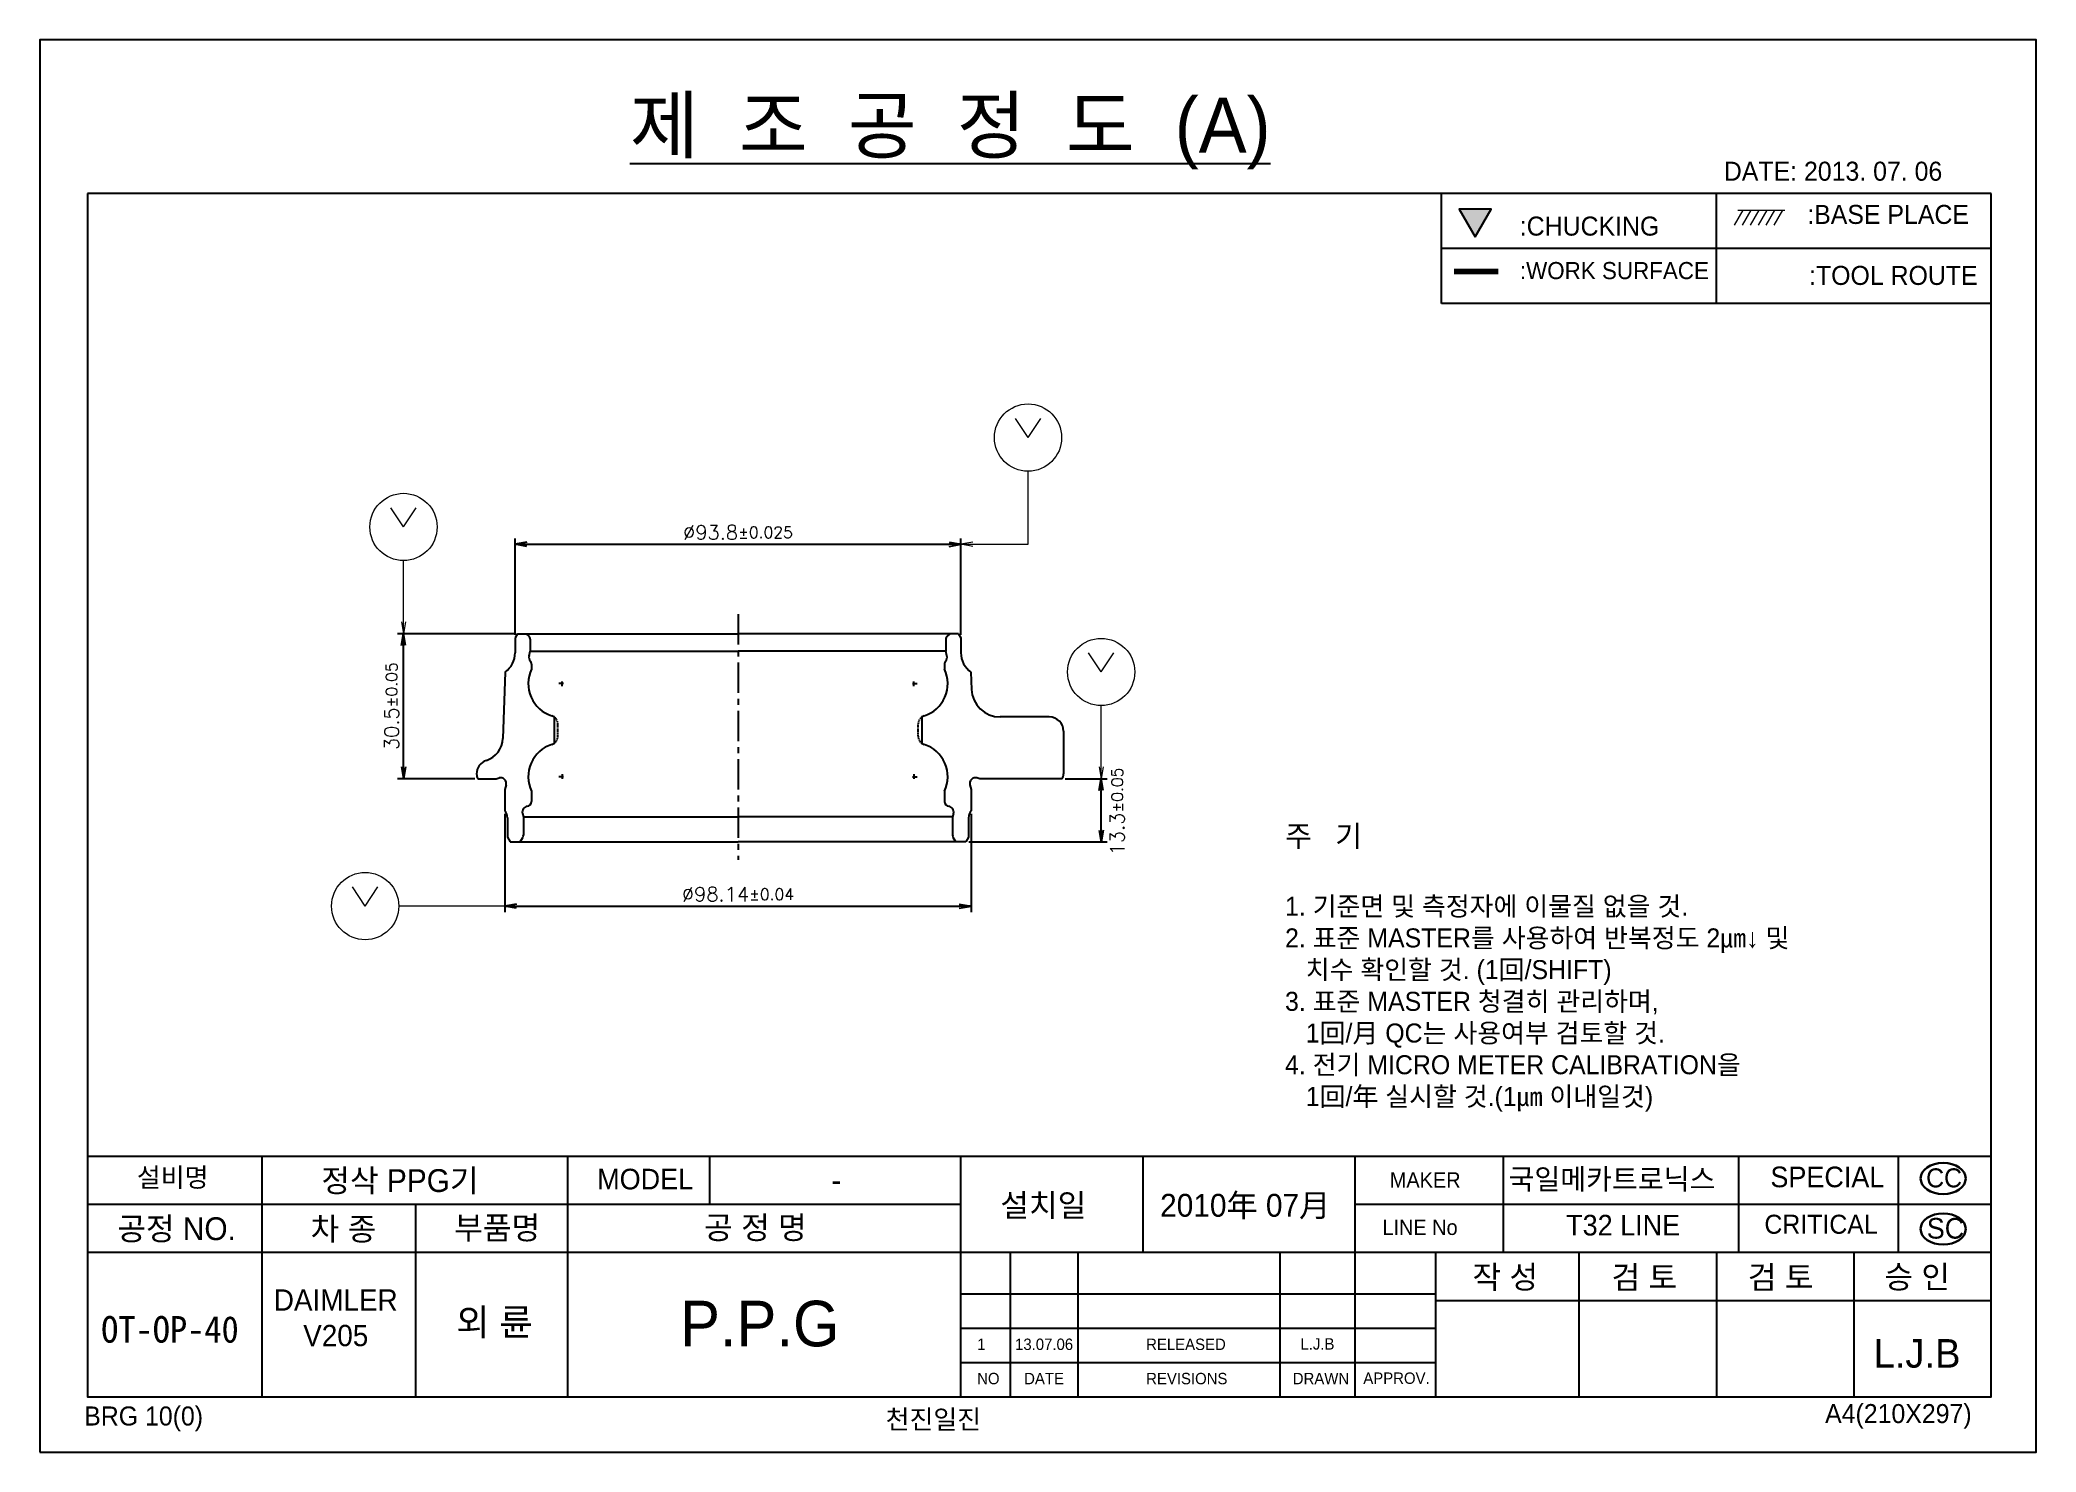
# Model space of a CAD drawing. Header units: millimetres. Extents: x 886 to 3826, y 980 to 1980.
# Drawn here: x 2985.7 to 3405.7, y 1682.6 to 1979.6 of the extents above; entities that cross this region are included whole.
import ezdxf

# ---------------------------------------------------------------- set-up
doc = ezdxf.new("R2010")
doc.units = ezdxf.units.MM
doc.linetypes.add('CENTER', pattern=[50.8, 31.75, -6.35, 6.35, -6.35])
doc.linetypes.add('HIDDEN', pattern=[0.375, 0.25, -0.125])
for name, color, linetype, lineweight in [('\\M+3B0A1\\M+3B0F8\\M+3BACE', 5, 'Continuous', 13), ('\\M+3B1E2\\M+3C1D8\\M+3B8E9', 111, 'Continuous', 9), ('DIM', 1, 'Continuous', 13)]:
    doc.layers.add(name, color=color, linetype=linetype, lineweight=lineweight)
doc.styles.add('GHS', font='Gulim.ttf')
doc.styles.add('ROMANS', font='ROMANS.shx', dxfattribs={"height": 3})
doc.styles.get("Standard").update_dxf_attribs({"font": 'txt.shx', "bigfont": 'whgtxt.shx'})
doc.styles.add('STYLE1', font='txt.shx')
doc.dimstyles.new('1\\M+3B9E8', dxfattribs={"dimtxt": 3, "dimasz": 2.5, "dimexe": 1.25, "dimexo": 0.625, "dimgap": 1, "dimtad": 1, "dimtoh": 1, "dimdec": 3, "dimdsep": 46, "dimtxsty": 'ROMANS', "dimblk": 'OPEN', "dimcen": 2.5, "dimadec": 0, "dimazin": 0, "dimtol": 1, "dimtp": 0.03, "dimtm": 0.03, "dimtfac": 0.8, "dimtdec": 3, "dimtmove": 1, "dimatfit": 0, "dimldrblk": 'OPEN', "dimfxl": 0, "dimtolj": 1, "dimarcsym": 0})

msp = doc.modelspace()

# ---------------------------------------------------------------- texts
at = {"style": 'GHS'}
for s, insert, char_height, width, attachment_point in [('{\\L제  조  공  정  도  (A)}', (3109.8015, 1967.4566), 11.568915, 251.89224, 1), ('DATE: 2013. 07. 06', (3339.9679, 1953.9837), 4, 58.3546, 1), (':BASE PLACE', (3357.5207, 1944.8957), 4, 49.646599, 1), (':CHUCKING ', (3297.0332, 1942.4402), 4, 30.545479, 1), (':WORK SURFACE', (3297.0585, 1932.8833), 3.6, 52.029352, 1), (':TOOL ROUTE', (3357.8987, 1932.0657), 4, 35.749057, 1), ('설비명', (3006.0661, 1742.3588), 4, 21.60072, 1), ('정삭 PPG기', (3044.8821, 1742.089), 4.8, 67.98256, 1), ('MODEL', (3102.915, 1742.1742), 4.33834, 17.841653, 1), ('MAKER', (3269.6886, 1741.43), 3.2, 18.860868, 1), ('SPECIAL', (3349.7666, 1742.6288), 4.33834, 18.86088, 1), ('CC', (3382.5275, 1742.2595), 4, 18.86088, 1), ('설치일', (3187.7456, 1736.8925), 4.8, 40.98192, 1), ('2010年 07月', (3221.3581, 1736.8925), 4.8, 40.9819, 1), ('공정 NO.', (3001.9383, 1731.9725), 4.8, 30.43032, 1), ('차 종', (3042.6375, 1731.9146), 4.8, 15.40648, 1), ('부품명', (3072.852, 1732.1531), 4.8, 18.5448, 1), ('공 정 명', (3125.433, 1732.2206), 4.8, 58.30136, 1), ('LINE No', (3268.1339, 1731.4515), 3.2, 23.92952, 1), ('CRITICAL', (3348.5021, 1732.506), 4, 18.86088, 1), ('SC', (3382.6624, 1731.8231), 4.33834, 18.86088, 1), ('작 성', (3287.0835, 1721.8088), 4.8, 22.93208, 1), ('검 토', (3316.3459, 1721.7514), 4.8, 22.93208, 1), ('검 토', (3345.0296, 1721.7639), 4.8, 22.93208, 1), ('승 인', (3373.7499, 1721.8357), 4.8, 22.93208, 1), ('DAIMLER\\PV205', (3047.9075, 1710.8053), 4.48, 35.920512, 5), ('P.P.G', (3120.3816, 1714.4202), 9.6, 58.3014, 1), ('{\\fGulimChe|b0|i0|c129|p49;OT-OP-40}', (3013.0247, 1708.3482), 5.6, 23.7862, 5), ('1', (3182.8648, 1706.4577), 2.4, 21.5584, 1), ('13.07.06', (3190.8363, 1706.4577), 2.4, 21.5584, 1), ('RELEASED', (3218.4207, 1706.4577), 2.4, 21.5584, 1), ('L.J.B', (3250.8823, 1706.5376), 2.4, 21.5584, 1), ('{\\fﾹ\uffd9ￅ\uffc1ￃﾼ|b0|i0|c129|p17;L.J.B}', (3371.4774, 1706.3476), 6, 22.9321, 1), ('NO', (3182.8648, 1699.2509), 2.4, 21.5584, 1), ('DATE', (3192.7532, 1699.2509), 2.4, 21.5584, 1), ('REVISIONS', (3218.4207, 1699.2509), 2.4, 21.5584, 1), ('DRAWN', (3249.2717, 1699.2509), 2.4, 21.5584, 1), ('APPROV.', (3264.1148, 1699.3308), 2.4, 21.5584, 1), ('A4(210X297)', (3361.2723, 1692.6848), 4, 34.190676, 1), ('BRG 10(0)', (2994.9838, 1692.1757), 4, 35.601134, 1), ('천진일진', (3163.6082, 1691.4621), 4, 160.358, 1)]:
    msp.add_mtext(s, dxfattribs=dict(at, insert=insert, char_height=char_height, width=width, attachment_point=attachment_point))
at = {"attachment_point": 1}
for s, insert, char_height, width in [('{\\fﾱﾼﾸﾲ|b0|i0|c129|p50;-}', (3152.143, 1742.1742), 4.8, 46.492), ('{\\fGulim|b0|i0|c129|p50;국일메카트로닉스}', (3294.6569, 1742.1742), 4.338343, 94.45583), ('{\\fGulim|b0|i0|c129|p50;T32 LINE}', (3306.7954, 1732.4854), 4.338343, 66.1326)]:
    msp.add_mtext(s, dxfattribs=dict(at, insert=insert, char_height=char_height, width=width))
at = {"lineweight": 9, "insert": (3073.2619, 1712.7253), "char_height": 5.6, "width": 46.099433, "attachment_point": 1, "style": 'GHS'}
msp.add_mtext('외 륜', dxfattribs=at)
at = {"layer": 'DIM', "linetype": 'ByBlock', "ltscale": 3, "insert": (3247.644, 1814.3976), "char_height": 4.5, "width": 221.91, "attachment_point": 1, "style": 'STYLE1'}
msp.add_mtext('{\\fHYGothic-Medium|b0|i0|c129|p18;주   기\\P\\P\\H0.8889x;1. 기준면 및 측정자에 이물질 없을 것.\\P2. 표준 MASTER를 사용하여 반복정도 2㎛↓ 및 \\P   치수 확인할 것. (1回/SHIFT)\\P3. 표준 MASTER 청결히 관리하며, \\P   1回/月 QC는 사용여부 검토할 것.\\P4. 전기 MICRO METER CALIBRATION을 \\P   1回/年 실시할 것.(1㎛ 이내일것)}', dxfattribs=at)

# ---------------------------------------------------------------- blocks, each defined once
blk = doc.blocks.new('_Open')
at = {"color": 0, "linetype": 'ByBlock', "lineweight": -2}
for p, q in [((-1, 0.17), (0, 0)), ((-1, -0.17), (0, 0)), ((0, 0), (-1, 0))]:
    blk.add_line(p, q, dxfattribs=at)
blk = doc.blocks.new('*D24')
at = {"layer": 'Defpoints', "color": 0, "transparency": 16777216}
for p in [(3179.44, 1873.51), (3085.64, 1853.84), (3179.44, 1853.84)]:
    blk.add_point(p, dxfattribs=at)
at = {"layer": 'DIM', "color": 0, "lineweight": -2, "transparency": 16777216}
for p, q in [((3085.64, 1854.47), (3085.64, 1874.76)), ((3088.14, 1873.51), (3176.94, 1873.51)), ((3179.44, 1854.47), (3179.44, 1874.76))]:
    blk.add_line(p, q, dxfattribs=at)
at = {"layer": 'DIM', "color": 0, "lineweight": -2, "transparency": 16777216, "xscale": 2.5, "yscale": 2.5, "zscale": 2.5, "rotation": 180}
blk.add_blockref('_Open', (3085.64, 1873.51), dxfattribs=at)
at = {"layer": 'DIM', "color": 0, "lineweight": -2, "transparency": 16777216, "xscale": 2.5, "yscale": 2.5, "zscale": 2.5}
blk.add_blockref('_Open', (3179.44, 1873.51), dxfattribs=at)
at = {"layer": 'DIM', "color": 0, "transparency": 16777216, "insert": (3132.54, 1876.01), "char_height": 3, "attachment_point": 5, "style": 'ROMANS'}
blk.add_mtext('\\A1;%%C93.8{\\H2.400000;±0.025}', dxfattribs=at)
blk = doc.blocks.new('*D30')
at = {"layer": 'Defpoints', "color": 0, "transparency": 16777216}
for p in [(3083.47, 1817.47), (3181.61, 1817.47), (3181.61, 1797.42)]:
    blk.add_point(p, dxfattribs=at)
at = {"layer": 'DIM', "color": 0, "lineweight": -2, "transparency": 16777216}
for p, q in [((3083.47, 1816.84), (3083.47, 1796.17)), ((3181.61, 1816.84), (3181.61, 1796.17)), ((3085.97, 1797.42), (3179.11, 1797.42))]:
    blk.add_line(p, q, dxfattribs=at)
at = {"layer": 'DIM', "color": 0, "lineweight": -2, "transparency": 16777216, "xscale": 2.5, "yscale": 2.5, "zscale": 2.5, "rotation": 180}
blk.add_blockref('_Open', (3083.47, 1797.42), dxfattribs=at)
at = {"layer": 'DIM', "color": 0, "lineweight": -2, "transparency": 16777216, "xscale": 2.5, "yscale": 2.5, "zscale": 2.5}
blk.add_blockref('_Open', (3181.61, 1797.42), dxfattribs=at)
at = {"layer": 'DIM', "color": 0, "transparency": 16777216, "insert": (3132.54, 1799.92), "char_height": 3, "attachment_point": 5, "style": 'ROMANS'}
blk.add_mtext('\\A1;%%C98.14{\\H2.400000;±0.04}', dxfattribs=at)
blk = doc.blocks.new('*D31')
at = {"layer": 'Defpoints', "color": 0, "transparency": 16777216}
for p in [(3200.77, 1824.21), (3208.95, 1824.21), (3180.47, 1810.91)]:
    blk.add_point(p, dxfattribs=at)
at = {"layer": 'DIM', "color": 0, "lineweight": -2, "transparency": 16777216}
for p, q in [((3201.4, 1824.21), (3210.2, 1824.21)), ((3208.95, 1813.41), (3208.95, 1821.71)), ((3181.09, 1810.91), (3210.2, 1810.91))]:
    blk.add_line(p, q, dxfattribs=at)
at = {"layer": 'DIM', "color": 0, "lineweight": -2, "transparency": 16777216, "xscale": 2.5, "yscale": 2.5, "zscale": 2.5}
for p, rotation in [((3208.95, 1824.21), 90), ((3208.95, 1810.91), 270)]:
    blk.add_blockref('_Open', p, dxfattribs=dict(at, rotation=rotation))
at = {"layer": 'DIM', "color": 0, "transparency": 16777216, "insert": (3212.33, 1817.32), "char_height": 3, "attachment_point": 5, "rotation": 90, "style": 'ROMANS'}
blk.add_mtext('\\A1;13.3{\\H2.400000;±0.05}', dxfattribs=at)
blk = doc.blocks.new('*D78')
at = {"layer": 'Defpoints', "color": 0, "transparency": 16777216}
for p in [(3062.16, 1854.71), (3086.14, 1854.71), (3077.81, 1824.21)]:
    blk.add_point(p, dxfattribs=at)
at = {"layer": 'DIM', "color": 0, "lineweight": -2, "transparency": 16777216}
for p, q in [((3085.52, 1854.71), (3060.91, 1854.71)), ((3062.16, 1826.71), (3062.16, 1852.21)), ((3077.19, 1824.21), (3060.91, 1824.21))]:
    blk.add_line(p, q, dxfattribs=at)
at = {"layer": 'DIM', "color": 0, "lineweight": -2, "transparency": 16777216, "xscale": 2.5, "yscale": 2.5, "zscale": 2.5}
for p, rotation in [((3062.16, 1854.71), 90), ((3062.16, 1824.21), 270)]:
    blk.add_blockref('_Open', p, dxfattribs=dict(at, rotation=rotation))
at = {"layer": 'DIM', "color": 0, "transparency": 16777216, "insert": (3059.66, 1839.46), "char_height": 3, "attachment_point": 5, "rotation": 90, "style": 'ROMANS'}
blk.add_mtext('\\A1;30.5{\\H2.400000;±0.05}', dxfattribs=at)
blk = doc.blocks.new('A$C743E1EDA')
for p, q in [((24.59, 123.5), (33.59, 123.5)), ((34.59, 123.23), (34.59, 105.87)), ((21.59, 120.5), (21.59, 110.14)), ((4.09, 101.4), (4.95, 101.9)), ((4.09, 101.4), (4.09, 55)), ((4.95, 101.9), (8.09, 101.9)), ((12.17, 104.02), (15.8, 104.14)), ((36.87, 104.07), (41.33, 104.07)), ((42.79, 103.5), (46.89, 103.5)), ((46.89, 103.5), (47.89, 102.92)), ((47.89, 100.83), (46.92, 100.27)), ((47.89, 102.92), (47.89, 55)), ((4.09, 99.6), (4.57, 99.02)), ((5.26, 98.7), (7.75, 98.7)), ((41.9, 100.34), (42.61, 100.15)), ((42.61, 100.15), (46.47, 100.15)), ((4.09, 8.6), (4.09, 55)), ((47.89, 7.08), (47.89, 55)), ((4.09, 10.4), (4.57, 10.98)), ((4.09, 8.6), (4.95, 8.1)), ((5.26, 11.3), (7.75, 11.3)), ((41.9, 9.66), (42.61, 9.85)), ((42.61, 9.85), (46.47, 9.85)), ((47.89, 9.17), (46.92, 9.73)), ((4.95, 8.1), (8.09, 8.1)), ((12.16, 6), (26.16, 5.51)), ((36.87, 5.93), (41.33, 5.93)), ((42.79, 6.5), (46.89, 6.5)), ((46.89, 6.5), (47.89, 7.08)), ((34.59, 0.27), (34.59, 4.13))]:
    blk.add_line(p, q)
at = {"color": 0, "linetype": 'ByBlock'}
for p, q in [((34.59, 105.87), (34.43, 105.28)), ((35.9, 103.81), (36.87, 104.07)), ((8.72, 98.96), (7.75, 98.7)), ((7.75, 98.7), (7.75, 55)), ((42.61, 100.15), (42.61, 55)), ((21.59, 93.7), (27.15, 93.7)), ((7.75, 11.3), (7.75, 55)), ((42.61, 9.85), (42.61, 55)), ((21.59, 16.3), (27.15, 16.3)), ((8.72, 11.04), (7.75, 11.3)), ((34.59, 4.13), (34.43, 4.72)), ((35.9, 6.19), (36.87, 5.93)), ((33.59, 0), (33.59, 0))]:
    blk.add_line(p, q, dxfattribs=at)
at = {"color": 2, "linetype": 'ByBlock', "ltscale": 0.2}
for p, q in [((10.48, 98.45), (11.55, 98.45)), ((37.19, 98.45), (39.4, 98.45)), ((10.48, 11.55), (11.55, 11.55)), ((37.19, 11.55), (39.4, 11.55))]:
    blk.add_line(p, q, dxfattribs=at)
at = {"color": 1}
for p, q in [((14.58, 91.72), (14.58, 92.69)), ((34.16, 91.72), (34.16, 92.69)), ((15.13, 92.01), (14.16, 92.01)), ((33.61, 92.01), (34.58, 92.01)), ((15.13, 17.99), (14.16, 17.99)), ((14.58, 18.28), (14.58, 17.31)), ((33.61, 17.99), (34.58, 17.99)), ((34.16, 18.28), (34.16, 17.31))]:
    blk.add_line(p, q, dxfattribs=at)
at = {"color": 6, "linetype": 'HIDDEN'}
for p, q in [((25.54, 92.9), (23.2, 92.9)), ((25.54, 17.1), (23.2, 17.1))]:
    blk.add_line(p, q, dxfattribs=at)
at = {"color": 1, "linetype": 'CENTER', "ltscale": 0.2}
blk.add_line((0, 55), (51.64, 55), dxfattribs=at)
for centre, radius, start, end in [((24.59, 120.5), 3, 90, 180), ((33.59, 121.5), 2, 60, 90), ((15.59, 110.14), 6, 272, 0), ((5.26, 99.6), 0.9, 220, 270), ((41.59, 99.18), 1.2, 75, 172.9986), ((46.47, 101.05), 0.9, 270, 300), ((5.26, 10.4), 0.9, 90, 140), ((41.59, 10.82), 1.2, 187.0014, 285), ((46.47, 8.95), 0.9, 60, 90)]:
    blk.add_arc(centre, radius, start, end)
at = {"color": 0, "linetype": 'ByBlock'}
for centre, radius, start, end in [((35.59, 104.97), 1.2, 165, 285), ((8.09, 106.9), 5, 270, 324.7758), ((42.79, 105.65), 2.15, 227.2974, 270), ((9.03, 97.8), 1.2, 48.5904, 105), ((10.48, 99.45), 1, 228.5904, 270), ((14.58, 92.01), 7.12, 17.5721, 115.1975), ((34.16, 92.01), 7.12, 64.8025, 162.4279), ((23.09, 94.7), 1.8, 197.5721, 213.7681), ((25.65, 94.7), 1.8, 326.2319, 342.4279), ((14.58, 17.99), 7.12, 244.8025, 342.4279), ((23.09, 15.3), 1.8, 146.2319, 162.4279), ((25.65, 15.3), 1.8, 17.5721, 33.7681), ((34.16, 17.99), 7.12, 197.5721, 295.1975), ((9.03, 12.2), 1.2, 255, 311.4096), ((10.48, 10.55), 1, 90, 131.4096), ((8.09, 3.1), 5, 35.4505, 90), ((25.98, 0.51), 5, 18.1026, 88), ((35.59, 5.03), 1.2, 75, 195), ((42.79, 4.35), 2.15, 90, 132.7026), ((33.59, 3), 3, 198.1026, 270), ((33.59, 2), 2, 270, 300)]:
    blk.add_arc(centre, radius, start, end, dxfattribs=at)
at = {"color": 2, "linetype": 'ByBlock'}
for centre, start, end in [((39.4, 99.45), 270, 352.9986), ((39.4, 10.55), 7.0014, 90)]:
    blk.add_arc(centre, 1, start, end, dxfattribs=at)
at = {"color": 6, "linetype": 'HIDDEN'}
for centre, start, end in [((23.09, 94.7), 213.7681, 270), ((25.65, 94.7), 270, 326.2319), ((23.09, 15.3), 90, 146.2319), ((25.65, 15.3), 33.7681, 90)]:
    blk.add_arc(centre, 1.8, start, end, dxfattribs=at)

# ---------------------------------------------------------------- dimensions: what is measured, and where the dimension line sits
at = {"layer": 'DIM', "color": 1}
for base, p1, p2, override, picture, middle in [((3179.4429, 1873.5079), (3085.6429, 1853.8419), (3179.4429, 1853.8419), {"dimpost": '%%C<>', "dimtp": 0.025, "dimtm": 0.025}, '*D24', (3132.5429, 1873.5079)), ((3181.6129, 1797.4204), (3083.4729, 1817.466), (3181.6129, 1817.466), {"dimpost": '%%C<>', "dimtp": 0.04, "dimtm": 0.04}, '*D30', (3132.5429, 1797.4204))]:
    dim = msp.add_linear_dim(base=base, p1=p1, p2=p2, dimstyle='1\\M+3B9E8', override=override, dxfattribs=at)
    dim.commit()
    dim.dimension.update_dxf_attribs({"geometry": picture, "text_midpoint": middle, "dimtype": 160})
dim = msp.add_linear_dim(base=(3062.165, 1854.7079), p1=(3077.8109, 1824.2079), p2=(3086.1429, 1854.7079), angle=90, dimstyle='1\\M+3B9E8', override={"dimtp": 0.05, "dimtm": 0.05}, dxfattribs=at)
dim.commit()
dim.dimension.update_dxf_attribs({"geometry": '*D78', "text_midpoint": (3062.165, 1839.4579), "dimtype": 160})
at = {"layer": 'DIM'}
dim = msp.add_linear_dim(base=(3208.9466, 1824.2079), p1=(3180.4656, 1810.9079), p2=(3200.775, 1824.2079), angle=90, dimstyle='1\\M+3B9E8', override={"dimgap": 1, "dimdec": 2, "dimtol": 1, "dimlim": 0, "dimtp": 0.05, "dimtm": 0.05, "dimtmove": 2}, dxfattribs=at)
dim.commit()
dim.dimension.update_dxf_attribs({"geometry": '*D31', "text_midpoint": (3212.3322, 1817.3246), "dimtype": 160, "text_rotation": 90})

# ---------------------------------------------------------------- hatches: boundary and pattern name
msp.add_hatch(color=256).paths.add_polyline_path([(3287.6662, 1938.1947), (3291.0187, 1944.0014), (3284.3136, 1944.0014)])

# ---------------------------------------------------------------- linework, layer by layer
for p, q in [((3396.2424, 1947.3114), (2995.6687, 1947.3114)), ((3396.2424, 1935.7425), (3280.5533, 1935.7425)), ((3396.2424, 1924.1735), (3280.5533, 1924.1735)), ((2995.6687, 1744.8554), (3396.2424, 1744.8554)), ((3032.3377, 1744.8554), (3032.3377, 1694.2413)), ((3096.6726, 1744.8554), (3096.6726, 1694.2413)), ((3126.5536, 1744.8554), (3126.5536, 1734.7326)), ((3179.3253, 1744.8554), (3179.3253, 1694.2413)), ((3217.7358, 1744.8554), (3217.7358, 1724.6098)), ((3262.3271, 1744.8554), (3262.3271, 1724.6098)), ((3293.5691, 1744.8554), (3293.5691, 1724.6098)), ((3343.0832, 1744.8554), (3343.0832, 1724.6098)), ((3376.6628, 1744.8554), (3376.6628, 1724.6098)), ((2995.6687, 1734.7326), (3179.3253, 1734.7326)), ((3064.6985, 1734.7326), (3064.6985, 1694.2413)), ((3262.3271, 1734.7326), (3396.2424, 1734.7326)), ((3262.3271, 1734.7326), (3396.2424, 1734.7326)), ((3262.3271, 1734.7326), (3396.2424, 1734.7326)), ((3262.3271, 1734.7326), (3396.2424, 1734.7326)), ((3262.3984, 1734.7326), (3396.2424, 1734.7326)), ((2995.6687, 1724.6098), (3396.2424, 1724.6098)), ((3189.8152, 1724.6098), (3189.8152, 1694.2413)), ((3204.0522, 1724.6098), (3204.0522, 1694.2413)), ((3246.5447, 1724.6098), (3246.5447, 1694.2413)), ((3262.3271, 1724.6098), (3262.3271, 1694.2413)), ((3279.2798, 1724.6098), (3279.2798, 1694.2413)), ((3309.4756, 1724.6098), (3309.4756, 1694.2413)), ((3338.3979, 1724.6098), (3338.3979, 1694.2413)), ((3367.3201, 1724.6098), (3367.3201, 1694.2413)), ((3179.3253, 1715.8617), (3279.2798, 1715.8617)), ((3279.2798, 1714.4869), (3396.2424, 1714.4869)), ((3179.3253, 1708.6549), (3279.2798, 1708.6549)), ((3179.3253, 1701.4481), (3279.2798, 1701.4481))]:
    msp.add_line(p, q)
for points in [[(2995.6687, 1947.3114), (2995.6687, 1694.2413), (3396.2424, 1694.2413), (3396.2424, 1947.3114)], [(3280.5533, 1924.1735), (3280.5533, 1947.3114)], [(3338.3979, 1924.1735), (3338.3979, 1947.3114)]]:
    msp.add_lwpolyline(points)
msp.add_lwpolyline([(3287.6662, 1938.1947), (3291.0187, 1944.0014), (3284.3136, 1944.0014)], close=True)
msp.add_lwpolyline([(3342.6995, 1930.1688, 0, 2.8922, 0), (3347.0379, 1930.1688, 0, 0, 0), (3353.3601, 1930.1808, 0, 0, 0)], format="xyseb")
at = {"color": 0, "lineweight": 30}
for centre in [(3386.1156, 1740.1396), (3386.1156, 1729.5095)]:
    msp.add_ellipse(centre, major_axis=(-4.7602, 0), ratio=0.69006599, dxfattribs=at)
at = {"layer": '\\M+3B0A1\\M+3B0F8\\M+3BACE', "const_width": 1.2}
msp.add_lwpolyline([(3283.2022, 1930.9024), (3292.518, 1930.9024)], dxfattribs=at)
at = {"layer": '\\M+3B1E2\\M+3C1D8\\M+3B8E9'}
for p, q in [((3342.2242, 1940.6585), (3344.041, 1943.8053)), ((3342.9374, 1943.8053), (3352.7805, 1943.8053)), ((3343.8941, 1940.6585), (3345.7109, 1943.8053)), ((3345.5639, 1940.6585), (3347.3807, 1943.8053)), ((3347.2337, 1940.6585), (3349.0505, 1943.8053)), ((3348.9035, 1940.6585), (3350.7203, 1943.8053)), ((3350.5734, 1940.6585), (3352.3902, 1943.8053))]:
    msp.add_line(p, q, dxfattribs=at)
at = {"layer": 'Defpoints'}
msp.add_lwpolyline([(2985.6642, 1682.5917), (3405.6642, 1682.5917), (3405.6642, 1979.5917), (2985.6642, 1979.5917)], close=True, dxfattribs=at)
at = {"layer": 'DIM'}
for p, q in [((3193.5672, 1895.9582), (3190.9015, 1900.0034)), ((3193.5672, 1895.9582), (3196.233, 1900.0034)), ((3193.5672, 1873.5079), (3193.5672, 1888.8832)), ((3062.165, 1877.1582), (3059.4992, 1881.2034)), ((3062.165, 1877.1582), (3064.8308, 1881.2034)), ((3179.4429, 1873.5079), (3193.5672, 1873.5079)), ((3062.165, 1854.7079), (3062.165, 1870.0832)), ((3208.9466, 1846.6582), (3206.2808, 1850.7034)), ((3208.9466, 1846.6582), (3211.6124, 1850.7034)), ((3208.9466, 1824.2079), (3208.9466, 1839.5832)), ((3054.0938, 1797.4204), (3051.428, 1801.4655)), ((3054.0938, 1797.4204), (3056.7596, 1801.4655)), ((3083.4729, 1797.4204), (3061.1689, 1797.4204))]:
    msp.add_line(p, q, dxfattribs=at)
for centre in [(3193.5672, 1895.9582), (3062.165, 1877.1582), (3208.9466, 1846.6582), (3054.0938, 1797.4204)]:
    msp.add_circle(centre, 7.075, dxfattribs=at)

# ---------------------------------------------------------------- block references
at = {"color": 0, "linetype": 'ByBlock', "rotation": 270}
msp.add_blockref('A$C743E1EDA', (3077.5429, 1858.7962), dxfattribs=at)
at = {"layer": 'DIM', "xscale": 2.5, "yscale": 2.5, "zscale": 2.5}
for p, rotation in [((3179.4429, 1873.5079), 180), ((3062.165, 1854.7079), 270), ((3208.9466, 1824.2079), 270)]:
    msp.add_blockref('_Open', p, dxfattribs=dict(at, rotation=rotation))

msp.set_redraw_order([(e.dxf.handle, doc.entitydb.next_handle()) for e in msp.query("TEXT MTEXT ATTDEF DIMENSION ARC_DIMENSION")])  # texts and dimensions are drawn at this point

doc.saveas('drawing.dxf')
